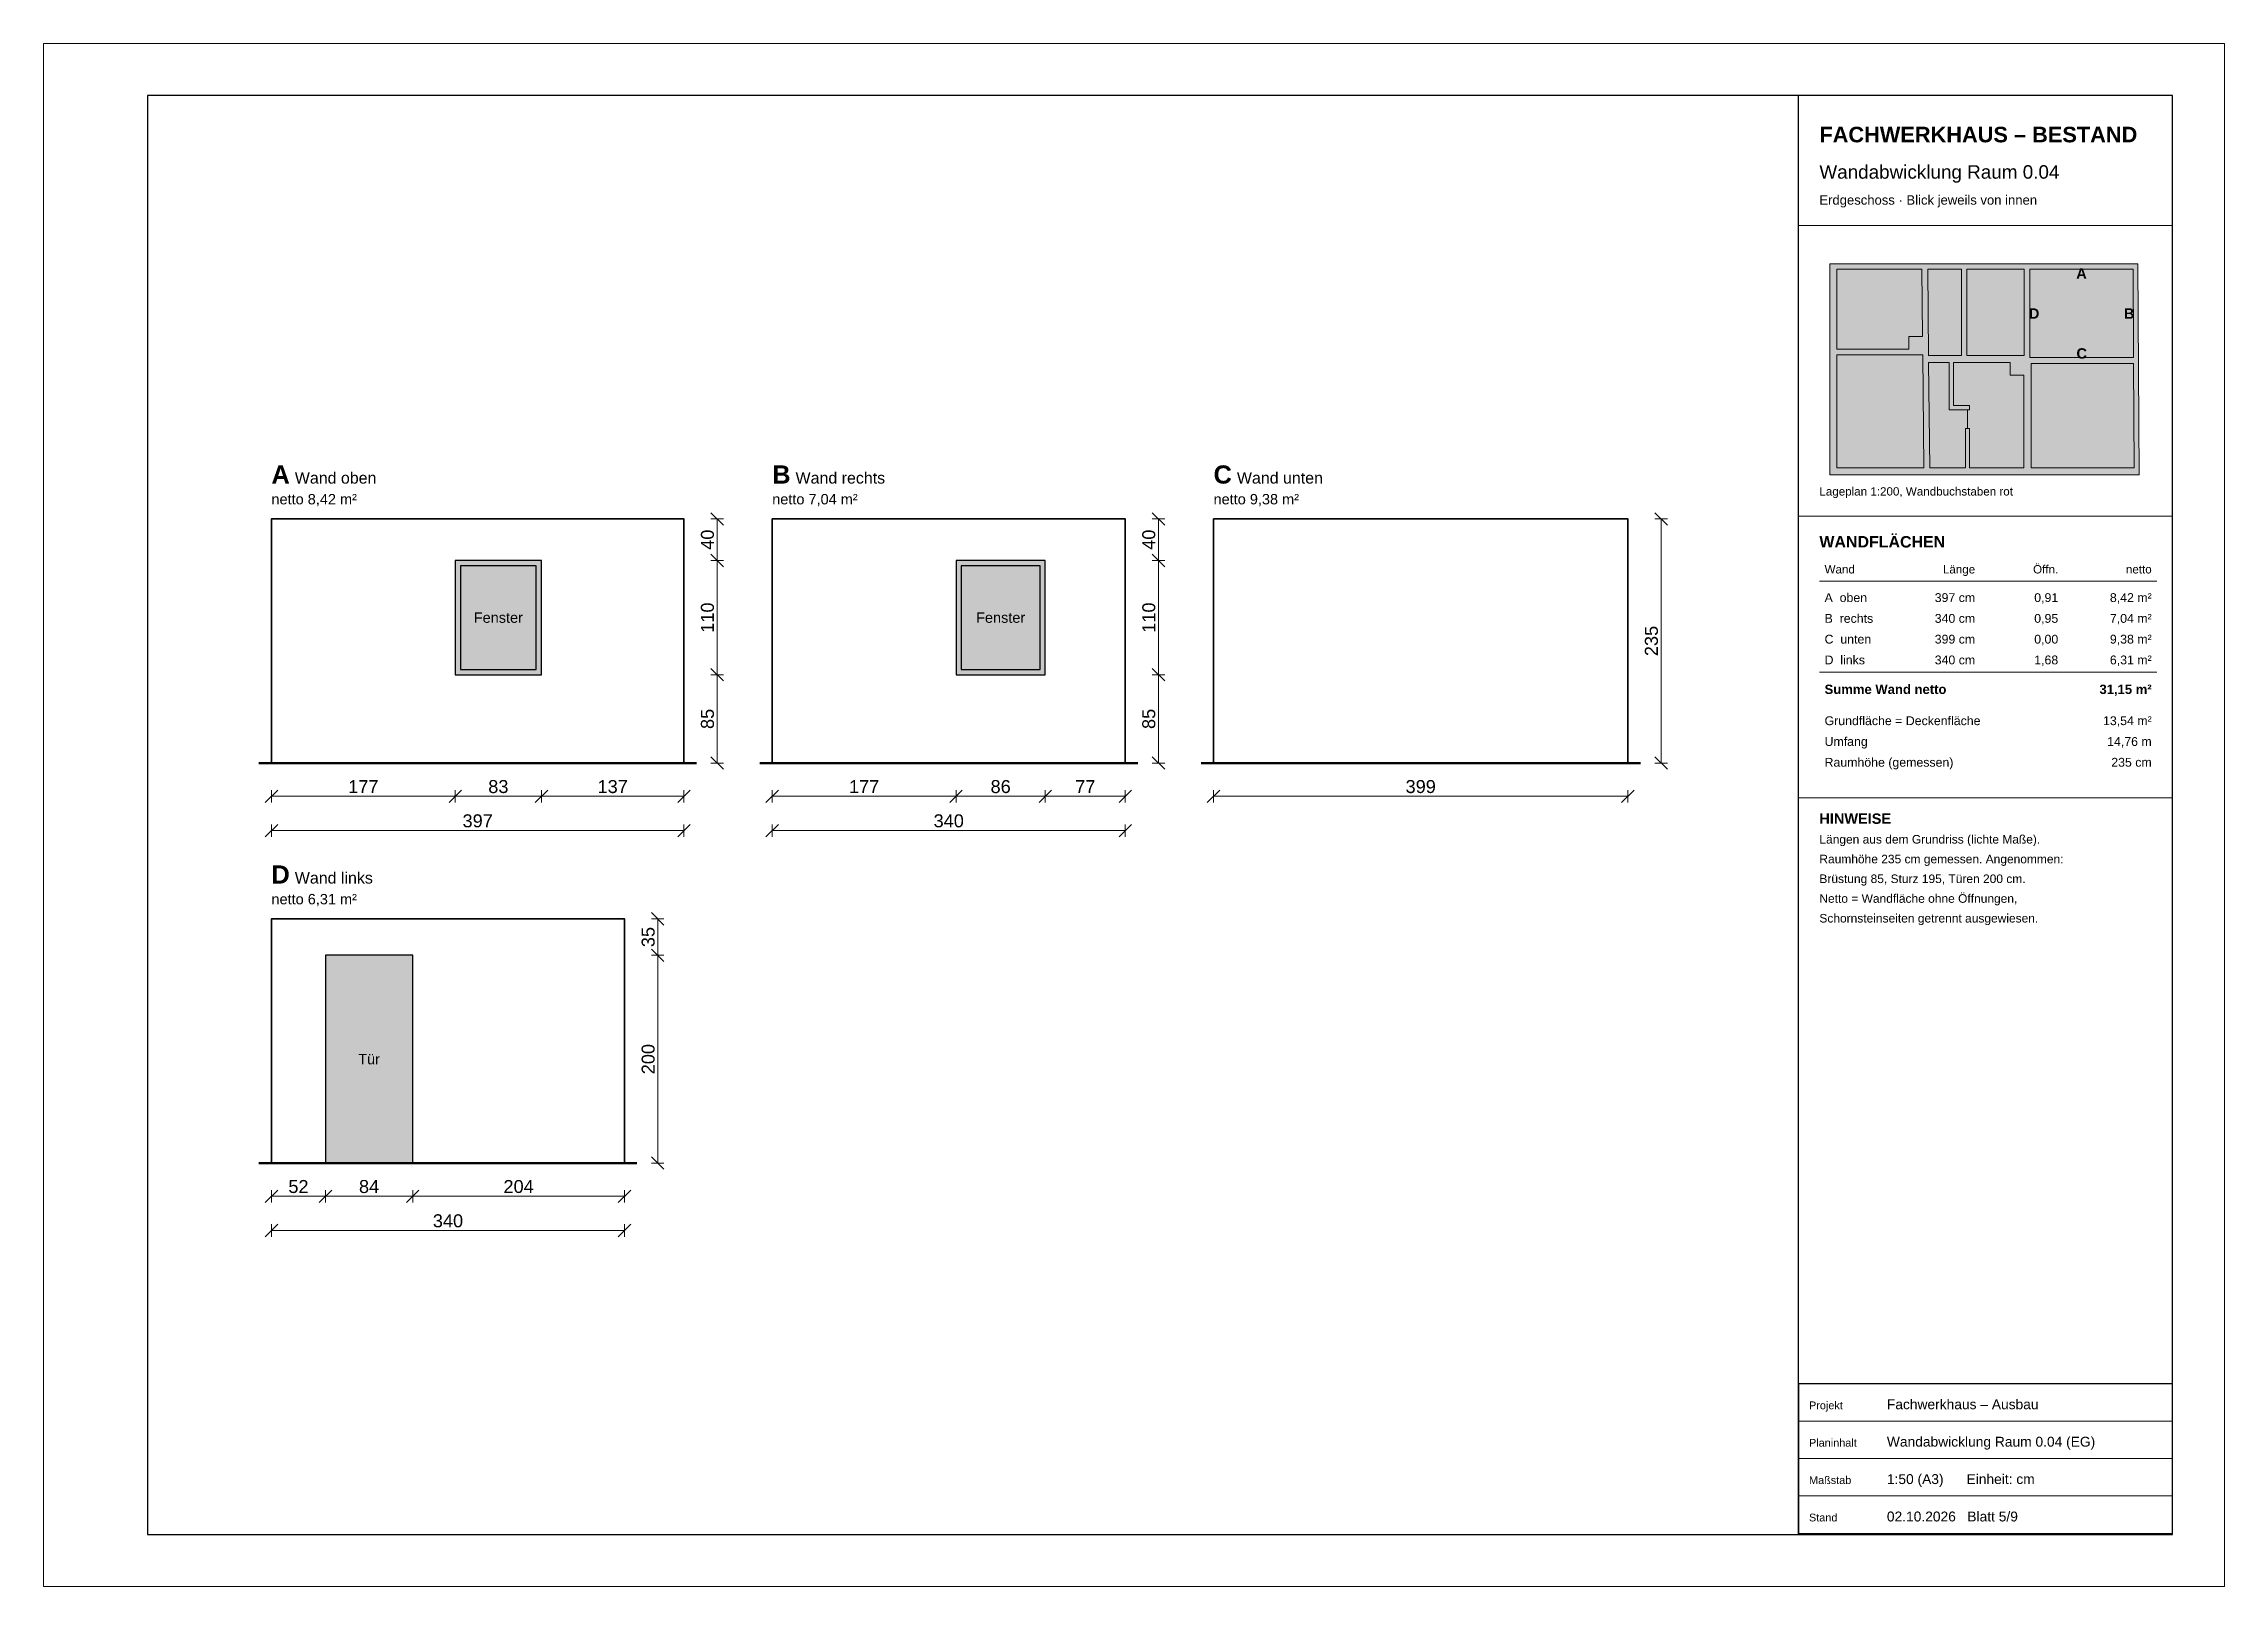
# Model space of a CAD drawing. Header units: centimetres. Extents: x 0 to 18200, y 0 to 1485.
# Drawn here: x 6900 to 9000, y 0 to 1485 of the extents above; entities that cross this region are included whole.
import ezdxf
from ezdxf.enums import TextEntityAlignment as Align

# ---------------------------------------------------------------- set-up
doc = ezdxf.new("R2010")
doc.units = ezdxf.units.CM
for name, color, linetype, lineweight in [('ABW_BODEN', 7, 'Continuous', 50), ('ABW_OEFFNUNG', 7, 'Continuous', 25), ('ABW_TEXT', 7, 'Continuous', 18), ('ABW_WAND', 7, 'Continuous', 35), ('BEMASSUNG', 7, 'Continuous', 18), ('FENSTER', 7, 'Continuous', 25), ('PLANKOPF', 7, 'Continuous', 25), ('PLANKOPF_DUENN', 7, 'Continuous', 13), ('WAND_FUELLUNG', 8, 'Continuous', 0)]:
    doc.layers.add(name, color=color, linetype=linetype, lineweight=lineweight)
doc.styles.add('PLAN', font='arial.ttf')
doc.styles.add('PLAN_FETT', font='arialbd.ttf')
doc.dimstyles.new('BESTAND_1_50', dxfattribs={"dimscale": 5, "dimtxt": 2.5, "dimasz": 1.5, "dimexe": 1.2, "dimexo": 0, "dimgap": 0.6, "dimtad": 1, "dimdec": 0, "dimtxsty": 'PLAN', "dimtsz": 1.2, "dimcen": 2.5, "dimclrd": 7, "dimclre": 7, "dimclrt": 7, "dimazin": 3, "dimtfac": 1, "dimtmove": 2, "dimatfit": 3, "dimlwd": 18, "dimlwe": 13})

msp = doc.modelspace()

# ---------------------------------------------------------------- texts
at = {"layer": 'ABW_TEXT'}
for s, height, style, p in [('A', 17.5, 'PLAN_FETT', (7119.4, 1061.5)), ('Wand oben', 11, 'PLAN', (7141.9, 1061.5)), ('B', 17.5, 'PLAN_FETT', (7601.6, 1061.5)), ('Wand rechts', 11, 'PLAN', (7624.1, 1061.5)), ('C', 17.5, 'PLAN_FETT', (8026.6, 1061.5)), ('Wand unten', 11, 'PLAN', (8049.1, 1061.5)), ('netto 8,42 m²', 10, 'PLAN', (7119.4, 1041.5)), ('netto 7,04 m²', 10, 'PLAN', (7601.6, 1041.5)), ('netto 9,38 m²', 10, 'PLAN', (8026.6, 1041.5)), ('D', 17.5, 'PLAN_FETT', (7119.4, 676.5)), ('Wand links', 11, 'PLAN', (7141.9, 676.5)), ('netto 6,31 m²', 10, 'PLAN', (7119.4, 656.5))]:
    msp.add_text(s, height=height, dxfattribs=dict(at, style=style)).set_placement(p)
at = {"layer": 'ABW_TEXT', "style": 'PLAN'}
for s, p in [('Fenster', (7337.9, 932.5)), ('Fenster', (7821.6, 932.5)), ('Tür', (7213.4, 507.5))]:
    msp.add_text(s, height=10, dxfattribs=at).set_placement(p, align=Align.MIDDLE_CENTER)
at = {"layer": 'PLANKOPF'}
for s, height, style, p in [('FACHWERKHAUS – BESTAND', 15, 'PLAN_FETT', (8610, 1390)), ('Wandabwicklung Raum 0.04', 13, 'PLAN', (8610, 1355)), ('Erdgeschoss · Blick jeweils von innen', 9, 'PLAN', (8610, 1330)), ('Lageplan 1:200, Wandbuchstaben rot', 8, 'PLAN', (8610, 1050)), ('WANDFLÄCHEN', 11, 'PLAN_FETT', (8610, 1000)), ('Wand', 8, 'PLAN', (8615, 975)), ('A  oben', 8.5, 'PLAN', (8615, 947.5)), ('B  rechts', 8.5, 'PLAN', (8615, 927.5)), ('C  unten', 8.5, 'PLAN', (8615, 907.5)), ('D  links', 8.5, 'PLAN', (8615, 887.5)), ('Summe Wand netto', 9, 'PLAN_FETT', (8615, 859)), ('Grundfläche = Deckenfläche', 8.5, 'PLAN', (8615, 829)), ('Umfang', 8.5, 'PLAN', (8615, 809)), ('Raumhöhe (gemessen)', 8.5, 'PLAN', (8615, 789)), ('HINWEISE', 10, 'PLAN_FETT', (8610, 734)), ('Längen aus dem Grundriss (lichte Maße).', 8.25, 'PLAN', (8610, 715)), ('Raumhöhe 235 cm gemessen. Angenommen:', 8.25, 'PLAN', (8610, 696)), ('Brüstung 85, Sturz 195, Türen 200 cm.', 8.25, 'PLAN', (8610, 677)), ('Netto = Wandfläche ohne Öffnungen,', 8.25, 'PLAN', (8610, 658)), ('Schornsteinseiten getrennt ausgewiesen.', 8.25, 'PLAN', (8610, 639)), ('Projekt', 7.5, 'PLAN', (8600, 170.5)), ('Fachwerkhaus – Ausbau', 9.5, 'PLAN', (8675, 170.5)), ('Planinhalt', 7.5, 'PLAN', (8600, 134.5)), ('Wandabwicklung Raum 0.04 (EG)', 9.5, 'PLAN', (8675, 134.5)), ('Maßstab', 7.5, 'PLAN', (8600, 98.5)), ('1:50 (A3)      Einheit: cm', 9.5, 'PLAN', (8675, 98.5)), ('Stand', 7.5, 'PLAN', (8600, 62.5)), ('02.10.2026   Blatt 5/9', 9.5, 'PLAN', (8675, 62.5))]:
    msp.add_text(s, height=height, dxfattribs=dict(at, style=style)).set_placement(p)
at = {"layer": 'PLANKOPF', "true_color": 0xc81e1e, "style": 'PLAN_FETT'}
for s, p in [('A', (8862.4, 1263.8)), ('D', (8816.8, 1225.2)), ('B', (8908.3, 1225.2)), ('C', (8862.6, 1186.8))]:
    msp.add_text(s, height=10, dxfattribs=at).set_placement(p, align=Align.MIDDLE_CENTER)
at = {"layer": 'PLANKOPF'}
for s, height, style, p in [('Länge', 8, 'PLAN', (8760, 975)), ('Öffn.', 8, 'PLAN', (8840, 975)), ('netto', 8, 'PLAN', (8930, 975)), ('397 cm', 8.5, 'PLAN', (8760, 947.5)), ('0,91', 8.5, 'PLAN', (8840, 947.5)), ('8,42 m²', 8.5, 'PLAN', (8930, 947.5)), ('340 cm', 8.5, 'PLAN', (8760, 927.5)), ('0,95', 8.5, 'PLAN', (8840, 927.5)), ('7,04 m²', 8.5, 'PLAN', (8930, 927.5)), ('399 cm', 8.5, 'PLAN', (8760, 907.5)), ('0,00', 8.5, 'PLAN', (8840, 907.5)), ('9,38 m²', 8.5, 'PLAN', (8930, 907.5)), ('340 cm', 8.5, 'PLAN', (8760, 887.5)), ('1,68', 8.5, 'PLAN', (8840, 887.5)), ('6,31 m²', 8.5, 'PLAN', (8930, 887.5)), ('31,15 m²', 9, 'PLAN_FETT', (8930, 859)), ('13,54 m²', 8.5, 'PLAN', (8930, 829)), ('14,76 m', 8.5, 'PLAN', (8930, 809)), ('235 cm', 8.5, 'PLAN', (8930, 789))]:
    msp.add_text(s, height=height, dxfattribs=dict(at, style=style)).set_placement(p, align=Align.RIGHT)

# ---------------------------------------------------------------- dimensions: what is measured, and where the dimension line sits
at = {"layer": 'BEMASSUNG'}
for base, p1, p2, location in [((7548.6, 987.5), (7554.6, 987.5), (7554.6, 1027.5), (7539.3, 1007.5)), ((7973.6, 987.5), (7979.6, 987.5), (7979.6, 1027.5), (7964.3, 1007.5)), ((8457.6, 792.5), (8463.6, 792.5), (8463.6, 1027.5), (8448.3, 910)), ((7548.6, 877.5), (7554.6, 877.5), (7554.6, 987.5), (7539.3, 932.5)), ((7973.6, 877.5), (7979.6, 877.5), (7979.6, 987.5), (7964.3, 932.5)), ((7548.6, 792.5), (7554.6, 792.5), (7554.6, 877.5), (7539.3, 835)), ((7973.6, 792.5), (7979.6, 792.5), (7979.6, 877.5), (7964.3, 835)), ((7491.4, 607.5), (7497.4, 607.5), (7497.4, 642.5), (7482.2, 625)), ((7491.4, 407.5), (7497.4, 407.5), (7497.4, 607.5), (7482.2, 507.5))]:
    msp.add_linear_dim(base=base, p1=p1, p2=p2, angle=90, location=location, dimstyle='BESTAND_1_50', override={"dimtmove": 2}, dxfattribs=at).render()
for base, p1, p2, location in [((7119.4, 760.5), (7119.4, 754.5), (7296.4, 754.5), (7207.9, 769.8)), ((7296.4, 760.5), (7296.4, 754.5), (7379.4, 754.5), (7337.9, 769.8)), ((7379.4, 760.5), (7379.4, 754.5), (7516.6, 754.5), (7448, 769.8)), ((7601.6, 760.5), (7601.6, 754.5), (7778.6, 754.5), (7690.1, 769.8)), ((7778.6, 760.5), (7778.6, 754.5), (7864.6, 754.5), (7821.6, 769.8)), ((7864.6, 760.5), (7864.6, 754.5), (7941.6, 754.5), (7903.1, 769.8)), ((8026.6, 760.5), (8026.6, 754.5), (8425.6, 754.5), (8226.1, 769.8)), ((7119.4, 727.5), (7119.4, 721.5), (7516.6, 721.5), (7318, 736.8)), ((7601.6, 727.5), (7601.6, 721.5), (7941.6, 721.5), (7771.6, 736.8)), ((7119.4, 375.5), (7119.4, 369.5), (7171.4, 369.5), (7145.4, 384.8)), ((7171.4, 375.5), (7171.4, 369.5), (7255.4, 369.5), (7213.4, 384.8)), ((7255.4, 375.5), (7255.4, 369.5), (7459.4, 369.5), (7357.4, 384.8)), ((7119.4, 342.5), (7119.4, 336.5), (7459.4, 336.5), (7289.4, 351.8))]:
    msp.add_linear_dim(base=base, p1=p1, p2=p2, location=location, dimstyle='BESTAND_1_50', override={"dimtmove": 2}, dxfattribs=at).render()

# ---------------------------------------------------------------- hatches: boundary and pattern name
at = {"layer": 'ABW_OEFFNUNG', "true_color": 0xffffff}
h = msp.add_hatch(color=7, dxfattribs=at)
h.dxf.hatch_style = 1
h.paths.add_polyline_path([(7379.4, 877.5), (7379.4, 987.5), (7296.4, 987.5), (7296.4, 877.5)])
h = msp.add_hatch(color=7, dxfattribs=at)
h.dxf.hatch_style = 1
h.paths.add_polyline_path([(7864.6, 877.5), (7864.6, 987.5), (7778.6, 987.5), (7778.6, 877.5)])
h = msp.add_hatch(color=7, dxfattribs=at)
h.dxf.hatch_style = 1
h.paths.add_polyline_path([(7255.4, 407.5), (7255.4, 607.5), (7171.4, 607.5), (7171.4, 407.5)])
at = {"layer": 'WAND_FUELLUNG', "true_color": 0xa0a0a0}
h = msp.add_hatch(color=7, dxfattribs=at)
h.dxf.hatch_style = 1
h.paths.add_polyline_path([(8620, 1070), (8917.8, 1070), (8916.5, 1273.2), (8620, 1273.2)])
at = {"layer": 'WAND_FUELLUNG', "true_color": 0xffffff}
h = msp.add_hatch(color=7, dxfattribs=at)
h.dxf.hatch_style = 1
h.paths.add_polyline_path([(8696, 1203.2), (8696, 1191), (8626.8, 1191), (8626.8, 1267.8), (8708.8, 1267.8), (8709.4, 1203.2)])
h = msp.add_hatch(color=7, dxfattribs=at)
h.dxf.hatch_style = 1
h.paths.add_polyline_path([(8715.1, 1184.8), (8714.3, 1267.8), (8747, 1267.8), (8747, 1184.8)])
h = msp.add_hatch(color=7, dxfattribs=at)
h.dxf.hatch_style = 1
h.paths.add_polyline_path([(8752, 1184.8), (8752, 1267.8), (8807.2, 1267.8), (8807.2, 1184.8)])
at = {"layer": 'WAND_FUELLUNG', "true_color": 0xf0c8be}
h = msp.add_hatch(color=7, dxfattribs=at)
h.dxf.hatch_style = 1
h.paths.add_polyline_path([(8912.5, 1191.9), (8912.5, 1182.8), (8814, 1182.8), (8812.8, 1182.8), (8812.8, 1267.8), (8912, 1267.8)])
at = {"layer": 'WAND_FUELLUNG', "true_color": 0xffffff}
h = msp.add_hatch(color=7, dxfattribs=at)
h.dxf.hatch_style = 1
h.paths.add_polyline_path([(8709.6, 1185.5), (8710.7, 1076.8), (8626.8, 1076.8), (8626.8, 1185.5)])
h = msp.add_hatch(color=7, dxfattribs=at)
h.dxf.hatch_style = 1
h.paths.add_polyline_path([(8750.8, 1114.5), (8750.8, 1076.8), (8716.2, 1076.8), (8715.2, 1178), (8735, 1178), (8735, 1136.8), (8735, 1132.5), (8739.2, 1132.5), (8752.6, 1132.5), (8752.6, 1114.5)])
h = msp.add_hatch(color=7, dxfattribs=at)
h.dxf.hatch_style = 1
h.paths.add_polyline_path([(8754.5, 1114.5), (8752.6, 1114.5), (8752.6, 1132.5), (8754.5, 1132.5), (8754.5, 1136.8), (8739.2, 1136.8), (8739.2, 1178), (8752.6, 1178), (8793.8, 1178), (8793.8, 1165.8), (8807, 1165.8), (8807, 1076.8), (8754.5, 1076.8)])
h = msp.add_hatch(color=7, dxfattribs=at)
h.dxf.hatch_style = 1
h.paths.add_polyline_path([(8913.2, 1076.8), (8814, 1076.8), (8814, 1177.2), (8912.6, 1177.2)])

# ---------------------------------------------------------------- linework, layer by layer
at = {"layer": 'ABW_BODEN'}
for p, q in [((7107.4, 792.5), (7528.6, 792.5)), ((7589.6, 792.5), (7953.6, 792.5)), ((8014.6, 792.5), (8437.6, 792.5)), ((7107.4, 407.5), (7471.4, 407.5))]:
    msp.add_line(p, q, dxfattribs=at)
at = {"layer": 'ABW_OEFFNUNG'}
for points in [[(7379.4, 877.5), (7379.4, 987.5), (7296.4, 987.5), (7296.4, 877.5)], [(7864.6, 877.5), (7864.6, 987.5), (7778.6, 987.5), (7778.6, 877.5)], [(7255.4, 407.5), (7255.4, 607.5), (7171.4, 607.5), (7171.4, 407.5)]]:
    msp.add_lwpolyline(points, close=True, dxfattribs=at)
at = {"layer": 'ABW_WAND'}
for points in [[(7516.6, 792.5), (7516.6, 1027.5), (7119.4, 1027.5), (7119.4, 792.5)], [(7941.6, 792.5), (7941.6, 1027.5), (7601.6, 1027.5), (7601.6, 792.5)], [(8425.6, 792.5), (8425.6, 1027.5), (8026.6, 1027.5), (8026.6, 792.5)], [(7459.4, 407.5), (7459.4, 642.5), (7119.4, 642.5), (7119.4, 407.5)]]:
    msp.add_lwpolyline(points, close=True, dxfattribs=at)
at = {"layer": 'FENSTER'}
for points in [[(7374.4, 882.5), (7374.4, 982.5), (7301.4, 982.5), (7301.4, 882.5)], [(7859.6, 882.5), (7859.6, 982.5), (7783.6, 982.5), (7783.6, 882.5)]]:
    msp.add_lwpolyline(points, close=True, dxfattribs=at)
at = {"layer": 'PLANKOPF'}
msp.add_line((8590, 50), (8590, 1435), dxfattribs=at)
for points in [[(7000, 50), (8950, 50), (8950, 1435), (7000, 1435)], [(8590, 50), (8950, 50), (8950, 195), (8590, 195)]]:
    msp.add_lwpolyline(points, close=True, dxfattribs=at)
at = {"layer": 'PLANKOPF_DUENN'}
for p, q in [((8590, 1310), (8950, 1310)), ((8590, 1030), (8950, 1030)), ((8610, 967.5), (8935, 967.5)), ((8610, 880), (8935, 880)), ((8590, 759), (8950, 759)), ((8590, 159), (8950, 159)), ((8590, 123), (8950, 123)), ((8590, 87), (8950, 87)), ((8590, 51), (8950, 51))]:
    msp.add_line(p, q, dxfattribs=at)
for points in [[(6900, 0), (9000, 0), (9000, 1485), (6900, 1485)], [(8620, 1070), (8917.8, 1070), (8916.5, 1273.2), (8620, 1273.2)], [(8696, 1203.2), (8696, 1191), (8626.8, 1191), (8626.8, 1267.8), (8708.8, 1267.8), (8709.4, 1203.2)], [(8715.1, 1184.8), (8714.3, 1267.8), (8747, 1267.8), (8747, 1184.8)], [(8752, 1184.8), (8752, 1267.8), (8807.2, 1267.8), (8807.2, 1184.8)], [(8912.5, 1191.9), (8912.5, 1182.8), (8814, 1182.8), (8812.8, 1182.8), (8812.8, 1267.8), (8912, 1267.8)], [(8709.6, 1185.5), (8710.7, 1076.8), (8626.8, 1076.8), (8626.8, 1185.5)], [(8750.8, 1114.5), (8750.8, 1076.8), (8716.2, 1076.8), (8715.2, 1178), (8735, 1178), (8735, 1136.8), (8735, 1132.5), (8739.2, 1132.5), (8752.6, 1132.5), (8752.6, 1114.5)], [(8754.5, 1114.5), (8752.6, 1114.5), (8752.6, 1132.5), (8754.5, 1132.5), (8754.5, 1136.8), (8739.2, 1136.8), (8739.2, 1178), (8752.6, 1178), (8793.8, 1178), (8793.8, 1165.8), (8807, 1165.8), (8807, 1076.8), (8754.5, 1076.8)], [(8913.2, 1076.8), (8814, 1076.8), (8814, 1177.2), (8912.6, 1177.2)]]:
    msp.add_lwpolyline(points, close=True, dxfattribs=at)

msp.set_redraw_order([(e.dxf.handle, doc.entitydb.next_handle()) for e in msp.query("TEXT MTEXT ATTDEF DIMENSION ARC_DIMENSION")])  # texts and dimensions are drawn at this point

doc.saveas('drawing.dxf')
